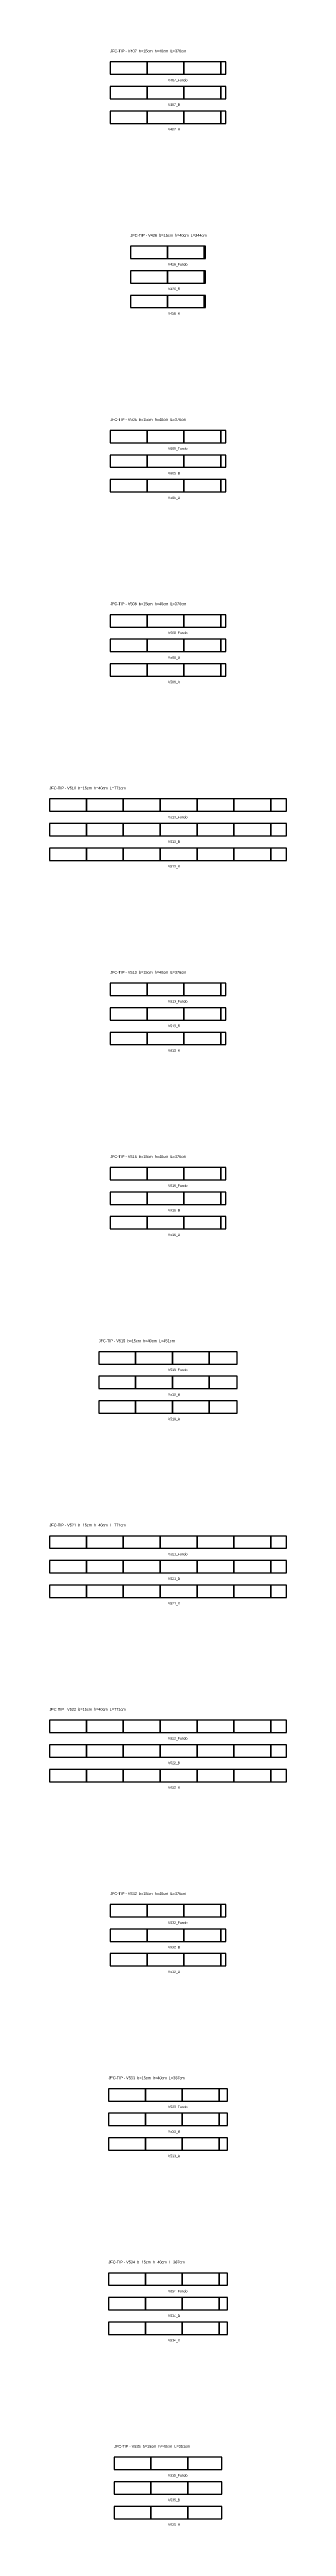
# Model space of a CAD drawing. Header units: metres. Extents: x -386 to 12208, y -9925 to 25400.
# Drawn here: x -386 to 386, y -9925 to -1860 of the extents above.
import ezdxf

# ---------------------------------------------------------------- set-up
doc = ezdxf.new("R2010")
doc.units = ezdxf.units.M

msp = doc.modelspace()

# ---------------------------------------------------------------- linework, layer by layer
at = {"layer": 'Paineis'}
for points in [[(-188, -1940), (-68, -1940), (-68, -1900), (-188, -1900)], [(-68, -1940), (52, -1940), (52, -1900), (-68, -1900)], [(52, -1940), (172, -1940), (172, -1900), (52, -1900)], [(172, -1940), (188, -1940), (188, -1900), (172, -1900)], [(-188, -2020), (-68, -2020), (-68, -1980), (-188, -1980)], [(-68, -2020), (52, -2020), (52, -1980), (-68, -1980)], [(52, -2020), (172, -2020), (172, -1980), (52, -1980)], [(172, -2020), (188, -2020), (188, -1980), (172, -1980)], [(-188, -2100), (-68, -2100), (-68, -2060), (-188, -2060)], [(-68, -2100), (52, -2100), (52, -2060), (-68, -2060)], [(52, -2100), (172, -2100), (172, -2060), (52, -2060)], [(172, -2100), (188, -2100), (188, -2060), (172, -2060)], [(-122, -2540), (-2, -2540), (-2, -2500), (-122, -2500)], [(-2, -2540), (118, -2540), (118, -2500), (-2, -2500)], [(118, -2540), (122, -2540), (122, -2500), (118, -2500)], [(-122, -2620), (-2, -2620), (-2, -2580), (-122, -2580)], [(-2, -2620), (118, -2620), (118, -2580), (-2, -2580)], [(118, -2620), (122, -2620), (122, -2580), (118, -2580)], [(-122, -2700), (-2, -2700), (-2, -2660), (-122, -2660)], [(-2, -2700), (118, -2700), (118, -2660), (-2, -2660)], [(118, -2700), (122, -2700), (122, -2660), (118, -2660)], [(-188, -3140), (-68, -3140), (-68, -3100), (-188, -3100)], [(-68, -3140), (52, -3140), (52, -3100), (-68, -3100)], [(52, -3140), (172, -3140), (172, -3100), (52, -3100)], [(172, -3140), (188, -3140), (188, -3100), (172, -3100)], [(-188, -3220), (-68, -3220), (-68, -3180), (-188, -3180)], [(-68, -3220), (52, -3220), (52, -3180), (-68, -3180)], [(52, -3220), (172, -3220), (172, -3180), (52, -3180)], [(172, -3220), (188, -3220), (188, -3180), (172, -3180)], [(-188, -3300), (-68, -3300), (-68, -3260), (-188, -3260)], [(-68, -3300), (52, -3300), (52, -3260), (-68, -3260)], [(52, -3300), (172, -3300), (172, -3260), (52, -3260)], [(172, -3300), (188, -3300), (188, -3260), (172, -3260)], [(-188, -3740), (-68, -3740), (-68, -3700), (-188, -3700)], [(-68, -3740), (52, -3740), (52, -3700), (-68, -3700)], [(52, -3740), (172, -3740), (172, -3700), (52, -3700)], [(172, -3740), (188, -3740), (188, -3700), (172, -3700)], [(-188, -3820), (-68, -3820), (-68, -3780), (-188, -3780)], [(-68, -3820), (52, -3820), (52, -3780), (-68, -3780)], [(52, -3820), (172, -3820), (172, -3780), (52, -3780)], [(172, -3820), (188, -3820), (188, -3780), (172, -3780)], [(-188, -3900), (-68, -3900), (-68, -3860), (-188, -3860)], [(-68, -3900), (52, -3900), (52, -3860), (-68, -3860)], [(52, -3900), (172, -3900), (172, -3860), (52, -3860)], [(172, -3900), (188, -3900), (188, -3860), (172, -3860)], [(-385.5, -4340), (-265.5, -4340), (-265.5, -4300), (-385.5, -4300)], [(-265.5, -4340), (-145.5, -4340), (-145.5, -4300), (-265.5, -4300)], [(-145.5, -4340), (-25.5, -4340), (-25.5, -4300), (-145.5, -4300)], [(-25.5, -4340), (94.5, -4340), (94.5, -4300), (-25.5, -4300)], [(94.5, -4340), (214.5, -4340), (214.5, -4300), (94.5, -4300)], [(214.5, -4340), (334.5, -4340), (334.5, -4300), (214.5, -4300)], [(334.5, -4340), (385.5, -4340), (385.5, -4300), (334.5, -4300)], [(-385.5, -4420), (-265.5, -4420), (-265.5, -4380), (-385.5, -4380)], [(-265.5, -4420), (-145.5, -4420), (-145.5, -4380), (-265.5, -4380)], [(-145.5, -4420), (-25.5, -4420), (-25.5, -4380), (-145.5, -4380)], [(-25.5, -4420), (94.5, -4420), (94.5, -4380), (-25.5, -4380)], [(94.5, -4420), (214.5, -4420), (214.5, -4380), (94.5, -4380)], [(214.5, -4420), (334.5, -4420), (334.5, -4380), (214.5, -4380)], [(334.5, -4420), (385.5, -4420), (385.5, -4380), (334.5, -4380)], [(-385.5, -4500), (-265.5, -4500), (-265.5, -4460), (-385.5, -4460)], [(-265.5, -4500), (-145.5, -4500), (-145.5, -4460), (-265.5, -4460)], [(-145.5, -4500), (-25.5, -4500), (-25.5, -4460), (-145.5, -4460)], [(-25.5, -4500), (94.5, -4500), (94.5, -4460), (-25.5, -4460)], [(94.5, -4500), (214.5, -4500), (214.5, -4460), (94.5, -4460)], [(214.5, -4500), (334.5, -4500), (334.5, -4460), (214.5, -4460)], [(334.5, -4500), (385.5, -4500), (385.5, -4460), (334.5, -4460)], [(-188, -4940), (-68, -4940), (-68, -4900), (-188, -4900)], [(-68, -4940), (52, -4940), (52, -4900), (-68, -4900)], [(52, -4940), (172, -4940), (172, -4900), (52, -4900)], [(172, -4940), (188, -4940), (188, -4900), (172, -4900)], [(-188, -5020), (-68, -5020), (-68, -4980), (-188, -4980)], [(-68, -5020), (52, -5020), (52, -4980), (-68, -4980)], [(52, -5020), (172, -5020), (172, -4980), (52, -4980)], [(172, -5020), (188, -5020), (188, -4980), (172, -4980)], [(-188, -5100), (-68, -5100), (-68, -5060), (-188, -5060)], [(-68, -5100), (52, -5100), (52, -5060), (-68, -5060)], [(52, -5100), (172, -5100), (172, -5060), (52, -5060)], [(172, -5100), (188, -5100), (188, -5060), (172, -5060)], [(-188, -5540), (-68, -5540), (-68, -5500), (-188, -5500)], [(-68, -5540), (52, -5540), (52, -5500), (-68, -5500)], [(52, -5540), (172, -5540), (172, -5500), (52, -5500)], [(172, -5540), (188, -5540), (188, -5500), (172, -5500)], [(-188, -5620), (-68, -5620), (-68, -5580), (-188, -5580)], [(-68, -5620), (52, -5620), (52, -5580), (-68, -5580)], [(52, -5620), (172, -5620), (172, -5580), (52, -5580)], [(172, -5620), (188, -5620), (188, -5580), (172, -5580)], [(-188, -5700), (-68, -5700), (-68, -5660), (-188, -5660)], [(-68, -5700), (52, -5700), (52, -5660), (-68, -5660)], [(52, -5700), (172, -5700), (172, -5660), (52, -5660)], [(172, -5700), (188, -5700), (188, -5660), (172, -5660)], [(-225.5, -6140), (-105.5, -6140), (-105.5, -6100), (-225.5, -6100)], [(-105.5, -6140), (14.5, -6140), (14.5, -6100), (-105.5, -6100)], [(14.5, -6140), (134.5, -6140), (134.5, -6100), (14.5, -6100)], [(134.5, -6140), (225.5, -6140), (225.5, -6100), (134.5, -6100)], [(-225.5, -6220), (-105.5, -6220), (-105.5, -6180), (-225.5, -6180)], [(-105.5, -6220), (14.5, -6220), (14.5, -6180), (-105.5, -6180)], [(14.5, -6220), (134.5, -6220), (134.5, -6180), (14.5, -6180)], [(134.5, -6220), (225.5, -6220), (225.5, -6180), (134.5, -6180)], [(-225.5, -6300), (-105.5, -6300), (-105.5, -6260), (-225.5, -6260)], [(-105.5, -6300), (14.5, -6300), (14.5, -6260), (-105.5, -6260)], [(14.5, -6300), (134.5, -6300), (134.5, -6260), (14.5, -6260)], [(134.5, -6300), (225.5, -6300), (225.5, -6260), (134.5, -6260)], [(-385.5, -6740), (-265.5, -6740), (-265.5, -6700), (-385.5, -6700)], [(-265.5, -6740), (-145.5, -6740), (-145.5, -6700), (-265.5, -6700)], [(-145.5, -6740), (-25.5, -6740), (-25.5, -6700), (-145.5, -6700)], [(-25.5, -6740), (94.5, -6740), (94.5, -6700), (-25.5, -6700)], [(94.5, -6740), (214.5, -6740), (214.5, -6700), (94.5, -6700)], [(214.5, -6740), (334.5, -6740), (334.5, -6700), (214.5, -6700)], [(334.5, -6740), (385.5, -6740), (385.5, -6700), (334.5, -6700)], [(-385.5, -6820), (-265.5, -6820), (-265.5, -6780), (-385.5, -6780)], [(-265.5, -6820), (-145.5, -6820), (-145.5, -6780), (-265.5, -6780)], [(-145.5, -6820), (-25.5, -6820), (-25.5, -6780), (-145.5, -6780)], [(-25.5, -6820), (94.5, -6820), (94.5, -6780), (-25.5, -6780)], [(94.5, -6820), (214.5, -6820), (214.5, -6780), (94.5, -6780)], [(214.5, -6820), (334.5, -6820), (334.5, -6780), (214.5, -6780)], [(334.5, -6820), (385.5, -6820), (385.5, -6780), (334.5, -6780)], [(-385.5, -6900), (-265.5, -6900), (-265.5, -6860), (-385.5, -6860)], [(-265.5, -6900), (-145.5, -6900), (-145.5, -6860), (-265.5, -6860)], [(-145.5, -6900), (-25.5, -6900), (-25.5, -6860), (-145.5, -6860)], [(-25.5, -6900), (94.5, -6900), (94.5, -6860), (-25.5, -6860)], [(94.5, -6900), (214.5, -6900), (214.5, -6860), (94.5, -6860)], [(214.5, -6900), (334.5, -6900), (334.5, -6860), (214.5, -6860)], [(334.5, -6900), (385.5, -6900), (385.5, -6860), (334.5, -6860)], [(-385.5, -7340), (-265.5, -7340), (-265.5, -7300), (-385.5, -7300)], [(-265.5, -7340), (-145.5, -7340), (-145.5, -7300), (-265.5, -7300)], [(-145.5, -7340), (-25.5, -7340), (-25.5, -7300), (-145.5, -7300)], [(-25.5, -7340), (94.5, -7340), (94.5, -7300), (-25.5, -7300)], [(94.5, -7340), (214.5, -7340), (214.5, -7300), (94.5, -7300)], [(214.5, -7340), (334.5, -7340), (334.5, -7300), (214.5, -7300)], [(334.5, -7340), (385.5, -7340), (385.5, -7300), (334.5, -7300)], [(-385.5, -7420), (-265.5, -7420), (-265.5, -7380), (-385.5, -7380)], [(-265.5, -7420), (-145.5, -7420), (-145.5, -7380), (-265.5, -7380)], [(-145.5, -7420), (-25.5, -7420), (-25.5, -7380), (-145.5, -7380)], [(-25.5, -7420), (94.5, -7420), (94.5, -7380), (-25.5, -7380)], [(94.5, -7420), (214.5, -7420), (214.5, -7380), (94.5, -7380)], [(214.5, -7420), (334.5, -7420), (334.5, -7380), (214.5, -7380)], [(334.5, -7420), (385.5, -7420), (385.5, -7380), (334.5, -7380)], [(-385.5, -7500), (-265.5, -7500), (-265.5, -7460), (-385.5, -7460)], [(-265.5, -7500), (-145.5, -7500), (-145.5, -7460), (-265.5, -7460)], [(-145.5, -7500), (-25.5, -7500), (-25.5, -7460), (-145.5, -7460)], [(-25.5, -7500), (94.5, -7500), (94.5, -7460), (-25.5, -7460)], [(94.5, -7500), (214.5, -7500), (214.5, -7460), (94.5, -7460)], [(214.5, -7500), (334.5, -7500), (334.5, -7460), (214.5, -7460)], [(334.5, -7500), (385.5, -7500), (385.5, -7460), (334.5, -7460)], [(-188, -7940), (-68, -7940), (-68, -7900), (-188, -7900)], [(-68, -7940), (52, -7940), (52, -7900), (-68, -7900)], [(52, -7940), (172, -7940), (172, -7900), (52, -7900)], [(172, -7940), (188, -7940), (188, -7900), (172, -7900)], [(-188, -8020), (-68, -8020), (-68, -7980), (-188, -7980)], [(-68, -8020), (52, -8020), (52, -7980), (-68, -7980)], [(52, -8020), (172, -8020), (172, -7980), (52, -7980)], [(172, -8020), (188, -8020), (188, -7980), (172, -7980)], [(-188, -8100), (-68, -8100), (-68, -8060), (-188, -8060)], [(-68, -8100), (52, -8100), (52, -8060), (-68, -8060)], [(52, -8100), (172, -8100), (172, -8060), (52, -8060)], [(172, -8100), (188, -8100), (188, -8060), (172, -8060)], [(-193.5, -8540), (-73.5, -8540), (-73.5, -8500), (-193.5, -8500)], [(-73.5, -8540), (46.5, -8540), (46.5, -8500), (-73.5, -8500)], [(46.5, -8540), (166.5, -8540), (166.5, -8500), (46.5, -8500)], [(166.5, -8540), (193.5, -8540), (193.5, -8500), (166.5, -8500)], [(-193.5, -8620), (-73.5, -8620), (-73.5, -8580), (-193.5, -8580)], [(-73.5, -8620), (46.5, -8620), (46.5, -8580), (-73.5, -8580)], [(46.5, -8620), (166.5, -8620), (166.5, -8580), (46.5, -8580)], [(166.5, -8620), (193.5, -8620), (193.5, -8580), (166.5, -8580)], [(-193.5, -8700), (-73.5, -8700), (-73.5, -8660), (-193.5, -8660)], [(-73.5, -8700), (46.5, -8700), (46.5, -8660), (-73.5, -8660)], [(46.5, -8700), (166.5, -8700), (166.5, -8660), (46.5, -8660)], [(166.5, -8700), (193.5, -8700), (193.5, -8660), (166.5, -8660)], [(-193.5, -9140), (-73.5, -9140), (-73.5, -9100), (-193.5, -9100)], [(-73.5, -9140), (46.5, -9140), (46.5, -9100), (-73.5, -9100)], [(46.5, -9140), (166.5, -9140), (166.5, -9100), (46.5, -9100)], [(166.5, -9140), (193.5, -9140), (193.5, -9100), (166.5, -9100)], [(-193.5, -9220), (-73.5, -9220), (-73.5, -9180), (-193.5, -9180)], [(-73.5, -9220), (46.5, -9220), (46.5, -9180), (-73.5, -9180)], [(46.5, -9220), (166.5, -9220), (166.5, -9180), (46.5, -9180)], [(166.5, -9220), (193.5, -9220), (193.5, -9180), (166.5, -9180)], [(-193.5, -9300), (-73.5, -9300), (-73.5, -9260), (-193.5, -9260)], [(-73.5, -9300), (46.5, -9300), (46.5, -9260), (-73.5, -9260)], [(46.5, -9300), (166.5, -9300), (166.5, -9260), (46.5, -9260)], [(166.5, -9300), (193.5, -9300), (193.5, -9260), (166.5, -9260)], [(-175.5, -9740), (-55.5, -9740), (-55.5, -9700), (-175.5, -9700)], [(-55.5, -9740), (64.5, -9740), (64.5, -9700), (-55.5, -9700)], [(64.5, -9740), (175.5, -9740), (175.5, -9700), (64.5, -9700)], [(-175.5, -9820), (-55.5, -9820), (-55.5, -9780), (-175.5, -9780)], [(-55.5, -9820), (64.5, -9820), (64.5, -9780), (-55.5, -9780)], [(64.5, -9820), (175.5, -9820), (175.5, -9780), (64.5, -9780)], [(-175.5, -9900), (-55.5, -9900), (-55.5, -9860), (-175.5, -9860)], [(-55.5, -9900), (64.5, -9900), (64.5, -9860), (-55.5, -9860)], [(64.5, -9900), (175.5, -9900), (175.5, -9860), (64.5, -9860)]]:
    msp.add_lwpolyline(points, close=True, dxfattribs=at)

# ---------------------------------------------------------------- texts
at = {"layer": 'NOMENCLATURA', "char_height": 9, "attachment_point": 1}
for s, insert in [('JFC-TIP - V407  b=15cm  h=40cm  L=376cm', (-188, -1860)), ('JFC-TIP - V426  b=15cm  h=40cm  L=244cm', (-122, -2460)), ('JFC-TIP - V505  b=15cm  h=40cm  L=376cm', (-188, -3060)), ('JFC-TIP - V508  b=15cm  h=40cm  L=376cm', (-188, -3660)), ('JFC-TIP - V510  b=15cm  h=40cm  L=771cm', (-385.5, -4260)), ('JFC-TIP - V513  b=15cm  h=40cm  L=376cm', (-188, -4860)), ('JFC-TIP - V516  b=15cm  h=40cm  L=376cm', (-188, -5460)), ('JFC-TIP - V519  b=15cm  h=40cm  L=451cm', (-225.5, -6060)), ('JFC-TIP - V521  b=15cm  h=40cm  L=771cm', (-385.5, -6660)), ('JFC-TIP - V522  b=15cm  h=40cm  L=771cm', (-385.5, -7260)), ('JFC-TIP - V532  b=15cm  h=40cm  L=376cm', (-188, -7860)), ('JFC-TIP - V533  b=15cm  h=40cm  L=387cm', (-193.5, -8460)), ('JFC-TIP - V534  b=15cm  h=40cm  L=387cm', (-193.5, -9060)), ('JFC-TIP - V535  b=15cm  h=40cm  L=351cm', (-175.5, -9660))]:
    msp.add_mtext(s, dxfattribs=dict(at, insert=insert))
at = {"layer": 'Texto Secao', "char_height": 8, "attachment_point": 1}
for s, insert in [('V407_Fundo', (0, -1955)), ('V407_B', (0, -2035)), ('V407_A', (0, -2115)), ('V426_Fundo', (0, -2555)), ('V426_B', (0, -2635)), ('V426_A', (0, -2715)), ('V505_Fundo', (0, -3155)), ('V505_B', (0, -3235)), ('V505_A', (0, -3315)), ('V508_Fundo', (0, -3755)), ('V508_B', (0, -3835)), ('V508_A', (0, -3915)), ('V510_Fundo', (0, -4355)), ('V510_B', (0, -4435)), ('V510_A', (0, -4515)), ('V513_Fundo', (0, -4955)), ('V513_B', (0, -5035)), ('V513_A', (0, -5115)), ('V516_Fundo', (0, -5555)), ('V516_B', (0, -5635)), ('V516_A', (0, -5715)), ('V519_Fundo', (0, -6155)), ('V519_B', (0, -6235)), ('V519_A', (0, -6315)), ('V521_Fundo', (0, -6755)), ('V521_B', (0, -6835)), ('V521_A', (0, -6915)), ('V522_Fundo', (0, -7355)), ('V522_B', (0, -7435)), ('V522_A', (0, -7515)), ('V532_Fundo', (0, -7955)), ('V532_B', (0, -8035)), ('V532_A', (0, -8115)), ('V533_Fundo', (0, -8555)), ('V533_B', (0, -8635)), ('V533_A', (0, -8715)), ('V534_Fundo', (0, -9155)), ('V534_B', (0, -9235)), ('V534_A', (0, -9315)), ('V535_Fundo', (0, -9755)), ('V535_B', (0, -9835)), ('V535_A', (0, -9915))]:
    msp.add_mtext(s, dxfattribs=dict(at, insert=insert))

doc.saveas('drawing.dxf')
